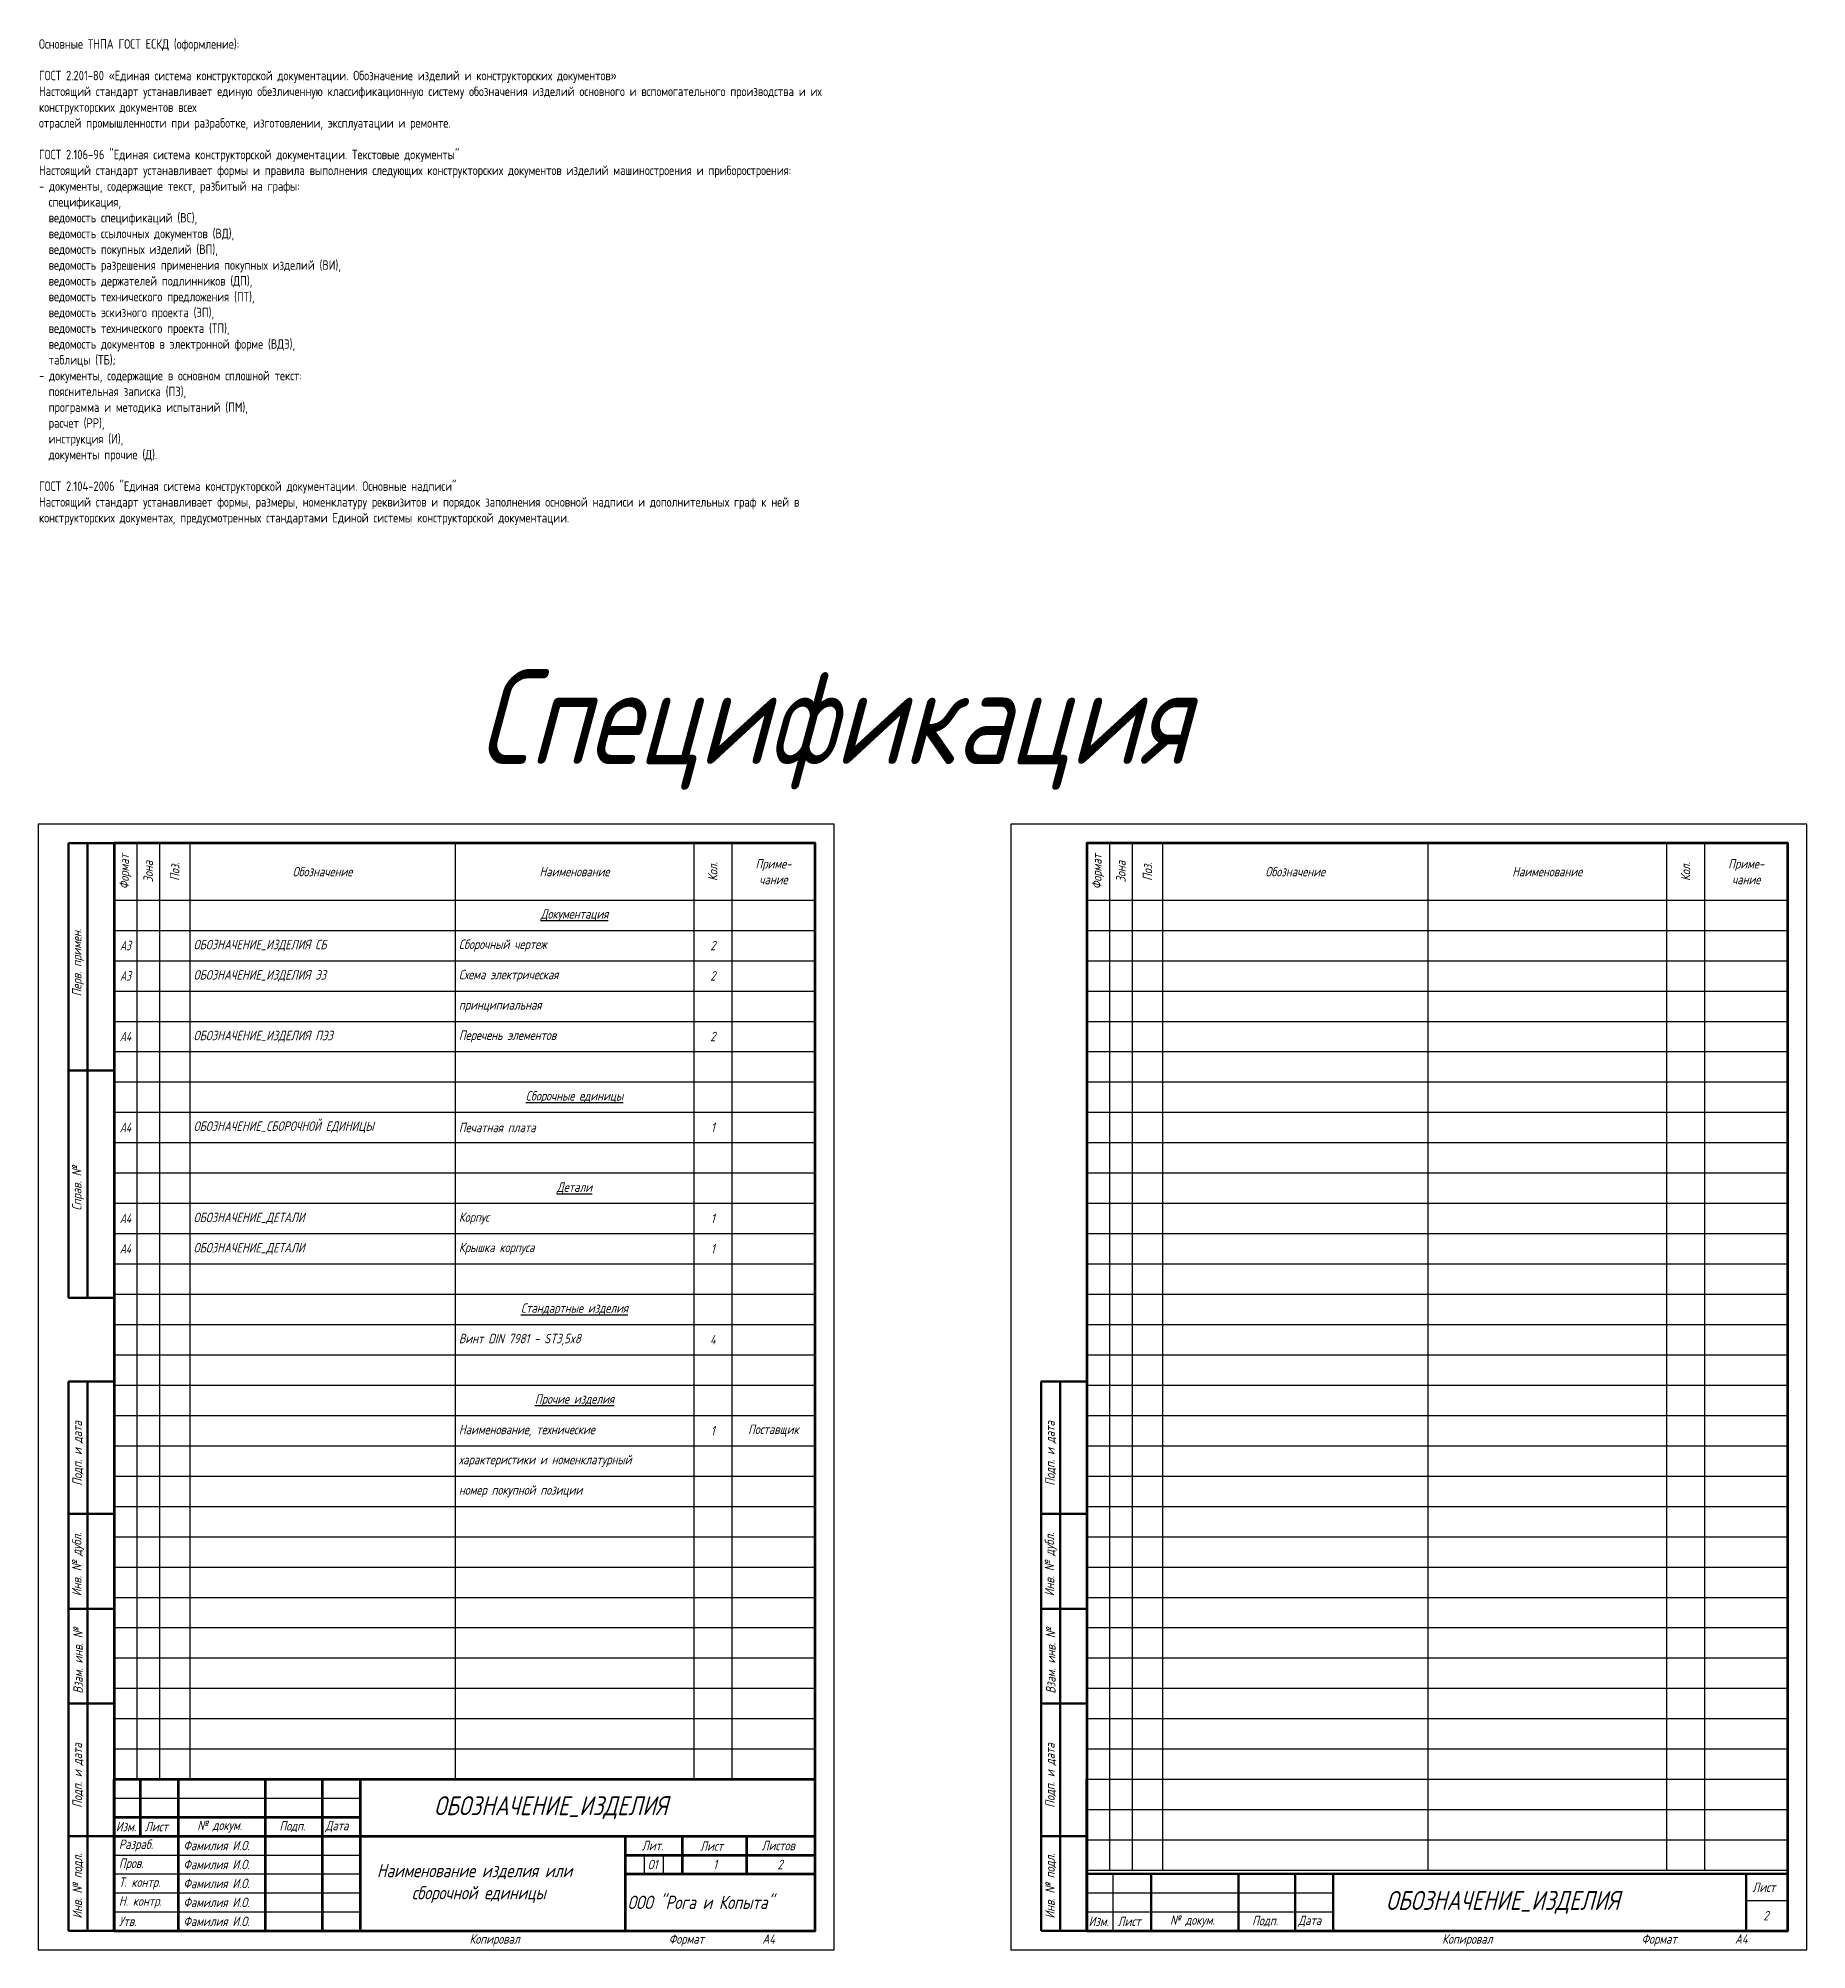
# Model space of a CAD drawing. Header units: millimetres. Extents: x -1 to 889, y -897 to 420.
# Drawn here: x -1 to 466, y -84 to 420 of the extents above; entities that cross this region are included whole.
import ezdxf

# ---------------------------------------------------------------- set-up
doc = ezdxf.new("R2010")
doc.units = ezdxf.units.MM
doc.styles.add('ГОСТ 2.304', font='CS_Gost2304.shx')

msp = doc.modelspace()

# ---------------------------------------------------------------- texts
at = {"style": 'ГОСТ 2.304'}
for s, insert, char_height, width, attachment_point in [('Основные ТНПА ГОСТ ЕСКД (оформление):\\P\\PГОСТ 2.201-80 «Единая система конструкторской документации. Обозначение изделий и конструкторских документов»\\PНастоящий стандарт устанавливает единую обезличенную классификационную систему обозначения изделий основного и вспомогательного производства и их конструкторских документов всех\\Pотраслей промышленности при разработке, изготовлении, эксплуатации и ремонте.\\P\\PГОСТ 2.106-96 "Единая система конструкторской документации. Текстовые документы"\\PНастоящий стандарт устанавливает формы и правила выполнения следующих конструкторских документов изделий машиностроения и приборостроения:\\P- документы, содержащие текст, разбитый на графы:\\P  спецификация,\\P  ведомость спецификаций (ВС),\\P  ведомость ссылочных документов (ВД),\\P  ведомость покупных изделий (ВП),\\P  ведомость разрешения применения покупных изделий (ВИ),\\P  ведомость держателей подлинников (ДП),\\P  ведомость технического предложения (ПТ),\\P  ведомость эскизного проекта (ЭП),\\P  ведомость технического проекта (ТП),\\P  ведомость документов в электронной форме (ВДЭ),\\P  таблицы (ТБ);\\P- документы, содержащие в основном сплошной текст:\\P  пояснительная записка (ПЗ),\\P  программа и методика испытаний (ПМ),\\P  расчет (РР),\\P  инструкция (И),\\P  документы прочие (Д).\\P\\PГОСТ 2.104-2006 "Единая система конструкторской документации. Основные надписи"\\PНастоящий стандарт устанавливает формы, размеры, номенклатуру реквизитов и порядок заполнения основной надписи и дополнительных граф к ней в конструкторских документах, предусмотренных стандартами Единой системы конструкторской документации.', (-0.33, 419.79), 2.5, 209.7433, 1), ('\\pi116.02;{\\Q15;Спецификация}', (-0.52, 237.62), 25, 466.6933, 4), ('\\pi19.455;{\\Q15;ОБОЗНАЧЕНИЕ_ИЗДЕЛИЯ}', (84.48, -46.88), 5, 120, 4), ('{\\Q15; Фамилия И.О.}', (36.48, -56.88), 2.5, 23, 4), ('{\\Q15; Фамилия И.О.}', (36.48, -61.88), 2.5, 23, 4), ('\\pi4.3968;{\\Q15;Наименование изделия или \\P\\pi13.586;сборочной единицы}', (84.48, -66.88), 3.5, 70, 4), ('\\pi0.82131;{\\Q15;О1}', (159.48, -61.88), 2.5, 5, 4), ('\\pi8.0558;{\\Q15;2}', (186.48, -61.88), 2.5, 18, 4), ('{\\Q15; Фамилия И.О.}', (36.48, -66.88), 2.5, 23, 4), ('{\\Q15; Фамилия И.О.}', (36.48, -71.88), 2.5, 23, 4), ('\\pi0.51234;{\\Q15;ООО "Рога и Копыта"}', (154.48, -71.88), 3.5, 50, 4), ('\\pi13.955;{\\Q15;ОБОЗНАЧЕНИЕ_ИЗДЕЛИЯ}', (341.17, -71.88), 5, 109, 4), ('{\\Q15; Фамилия И.О.}', (36.48, -76.88), 2.5, 23, 4), ('\\pi4.5558;{\\Q15;2}', (450.17, -75.38), 2.5, 11, 4)]:
    msp.add_mtext(s, dxfattribs=dict(at, insert=insert, char_height=char_height, width=width, attachment_point=attachment_point))

# ---------------------------------------------------------------- blocks, each defined once
blk = doc.blocks.new('*T12')
at = {"color": 0, "linetype": 'ByBlock', "lineweight": -2, "transparency": 16777216}
for p, q in [((0, 0), (185, 0)), ((0, 0), (0, -247)), ((6, 0), (6, -247)), ((12, 0), (12, -247)), ((20, 0), (20, -247)), ((90, 0), (90, -247)), ((153, 0), (153, -247)), ((163, 0), (163, -247)), ((185, 0), (185, -247)), ((0, -15), (185, -15)), ((0, -23), (185, -23)), ((0, -31), (185, -31)), ((0, -39), (185, -39)), ((0, -47), (185, -47)), ((0, -55), (185, -55)), ((0, -63), (185, -63)), ((0, -71), (185, -71)), ((0, -79), (185, -79)), ((0, -87), (185, -87)), ((0, -95), (185, -95)), ((0, -103), (185, -103)), ((0, -111), (185, -111)), ((0, -119), (185, -119)), ((0, -127), (185, -127)), ((0, -135), (185, -135)), ((0, -143), (185, -143)), ((0, -151), (185, -151)), ((0, -159), (185, -159)), ((0, -167), (185, -167)), ((0, -175), (185, -175)), ((0, -183), (185, -183)), ((0, -191), (185, -191)), ((0, -199), (185, -199)), ((0, -207), (185, -207)), ((0, -215), (185, -215)), ((0, -223), (185, -223)), ((0, -231), (185, -231)), ((0, -239), (185, -239)), ((0, -247), (185, -247))]:
    blk.add_line(p, q, dxfattribs=at)
at = {"color": 0, "transparency": 16777216, "char_height": 2.5, "width": 13, "attachment_point": 5, "rotation": 90, "style": 'ГОСТ 2.304'}
for s, insert in [('{\\Q15;Формат}', (3, -7.5)), ('{\\Q15;Зона}', (9, -7.5)), ('{\\Q15;Поз.}', (16, -7.5)), ('{\\Q15;Кол.}', (158, -7.5))]:
    blk.add_mtext(s, dxfattribs=dict(at, insert=insert))
at = {"color": 0, "transparency": 16777216, "char_height": 2.5, "style": 'ГОСТ 2.304'}
for s, insert, width, attachment_point in [('{\\Q15;Приме-\\Pчание}', (174, -7.5), 20, 5), ('{\\Q15;Обозначение}', (55, -7.5), 68, 5), ('{\\Q15;Наименование}', (121.5, -7.5), 61, 5), ('{\\Q15;\\L\\C256;Документация}', (121.5, -19), 61, 5), ('{\\Q15;\\W0.9;\\C256;A3}', (3, -27), 4, 5), ('{\\Q15;\\C256;ОБОЗНАЧЕНИЕ_ИЗДЕЛИЯ СБ}', (21, -27), 68, 4), ('{\\Q15;\\C256;Сборочный чертеж}', (91, -27), 61, 4), ('{\\Q15;\\C256;2}', (158, -27), 8, 5), ('{\\Q15;\\W0.9;\\C256;A3}', (3, -35), 4, 5), ('{\\Q15;\\C256;ОБОЗНАЧЕНИЕ_ИЗДЕЛИЯ Э3}', (21, -35), 68, 4), ('{\\Q15;\\C256;Схема электрическая}', (91, -35), 61, 4), ('{\\Q15;\\C256;2}', (158, -35), 8, 5), ('{\\Q15;\\C256;принципиальная}', (91, -43), 61, 4), ('{\\Q15;\\W0.9;\\C256;A4}', (3, -51), 4, 5), ('{\\Q15;\\C256;ОБОЗНАЧЕНИЕ_ИЗДЕЛИЯ ПЭ3}', (21, -51), 68, 4), ('{\\Q15;\\C256;Перечень элементов}', (91, -51), 61, 4), ('{\\Q15;\\C256;2}', (158, -51), 8, 5), ('{\\Q15;\\L\\C256;Сборочные единицы}', (121.5, -67), 61, 5), ('{\\Q15;\\W0.9;\\C256;A4}', (3, -75), 4, 5), ('{\\Q15;\\C256;ОБОЗНАЧЕНИЕ_СБОРОЧНОЙ ЕДИНИЦЫ}', (21, -75), 68, 4), ('{\\Q15;\\C256;Печатная плата}', (91, -75), 61, 4), ('{\\Q15;\\C256;1}', (158, -75), 8, 5), ('{\\Q15;\\L\\C256;Детали}', (121.5, -91), 61, 5), ('{\\Q15;\\W0.9;\\C256;A4}', (3, -99), 4, 5), ('{\\Q15;\\C256;ОБОЗНАЧЕНИЕ_ДЕТАЛИ}', (21, -99), 68, 4), ('{\\Q15;\\C256;Корпус}', (91, -99), 61, 4), ('{\\Q15;\\C256;1}', (158, -99), 8, 5), ('{\\Q15;\\W0.9;\\C256;A4}', (3, -107), 4, 5), ('{\\Q15;\\C256;ОБОЗНАЧЕНИЕ_ДЕТАЛИ}', (21, -107), 68, 4), ('{\\Q15;\\C256;Крышка корпуса}', (91, -107), 61, 4), ('{\\Q15;\\C256;1}', (158, -107), 8, 5), ('{\\Q15;\\L\\C256;Стандартные изделия}', (121.5, -123), 61, 5), ('{\\Q15;\\C256;Винт DIN 7981 - ST3,5x8}', (91, -131), 61, 4), ('{\\Q15;\\C256;4}', (158, -131), 8, 5), ('{\\Q15;\\L\\C256;Прочие изделия}', (121.5, -147), 61, 5), ('{\\Q15;\\C256;Наименование, технические}', (91, -155), 61, 4), ('{\\Q15;\\C256;1}', (158, -155), 8, 5), ('{\\Q15;\\C256;Поставщик}', (174, -155), 20, 5), ('{\\Q15;\\C256;характеристики и номенклатурный }', (91, -163), 61, 4), ('{\\Fcs_gost2304|c204;\\Q15;\\C256;номер покупной позиции}', (91, -171), 61, 4)]:
    blk.add_mtext(s, dxfattribs=dict(at, insert=insert, width=width, attachment_point=attachment_point))
blk = doc.blocks.new('Спецификация (первый лист)')
blk.add_line((22, 292), (20, 292))
at = {"linetype": 'Continuous', "lineweight": 60}
for p, q in [((20, 292), (20, 172)), ((20, 150), (20, 5)), ((20, 5), (20, 45)), ((20, 45), (205, 45)), ((27, 30), (27, 45)), ((37, 5), (37, 45)), ((60, 5), (60, 45)), ((75, 5), (75, 45)), ((85, 5), (85, 45)), ((205, 5), (205, 45)), ((20, 35), (85, 35)), ((20, 30), (85, 30)), ((85, 30), (205, 30)), ((155, 5), (155, 30)), ((170, 20), (170, 30)), ((187, 20), (187, 30)), ((155, 25), (205, 25)), ((155, 20), (205, 20)), ((20, 5), (205, 5))]:
    blk.add_line(p, q, dxfattribs=at)
at = {"linetype": 'Continuous', "lineweight": 25}
for p, q in [((20, 40), (85, 40)), ((20, 25), (85, 25)), ((160, 20), (160, 25)), ((165, 20), (165, 25)), ((20, 20), (85, 20)), ((20, 15), (85, 15)), ((20, 10), (85, 10))]:
    blk.add_line(p, q, dxfattribs=at)
blk.add_lwpolyline([(0, 0), (210, 0), (210, 297), (0, 297), (0, 0)], dxfattribs=at)
at = {"linetype": 'Continuous', "lineweight": 50, "ltscale": 0.5, "flags": 128}
for points in [[(8, 292), (20, 292)], [(8, 172), (8, 292)], [(13, 172), (13, 292)], [(8, 232), (20, 232)], [(20, 172), (8, 172)], [(8, 150), (20, 150)], [(8, 5), (8, 150)], [(13, 150), (13, 5)], [(8, 115), (13, 115)], [(13, 115), (20, 115)], [(8, 90), (13, 90)], [(13, 90), (20, 90)], [(8, 65), (13, 65)], [(13, 65), (20, 65)], [(8, 30), (13, 30)], [(13, 30), (20, 30)], [(20, 5), (8, 5)]]:
    blk.add_lwpolyline(points, dxfattribs=at)
at = {"linetype": 'Continuous', "lineweight": 60}
blk.add_lwpolyline([(20, 5), (205, 5), (205, 292), (20, 292), (20, 5)], dxfattribs=at)
at = {"char_height": 2.5, "attachment_point": 4, "rotation": 90, "style": 'ГОСТ 2.304'}
for s, insert, width in [('\\pi19.577;{\\Q15;Перв. примен.}', (10.5, 232), 60), ('\\pi23.058;{\\Q15;Справ. №}', (10.5, 172), 60), ('\\pi7.453;{\\Q15;Подп. и дата}', (10.5, 115), 35), ('\\pi3.2958;{\\Q15;Инв. № дубл.}', (10.5, 90), 25), ('\\pi2.5881;{\\Q15;Взам. инв. №}', (10.5, 65), 25), ('\\pi7.453;{\\Q15;Подп. и дата}', (10.5, 30), 35), ('\\pi3.2333;{\\Q15;Инв. № подл.}', (10.5, 5), 25)]:
    blk.add_mtext(s, dxfattribs=dict(at, insert=insert, width=width))
at = {"char_height": 2.5, "attachment_point": 4, "style": 'ГОСТ 2.304'}
for s, insert, width in [('\\pi0.48325;{\\Q15;Изм.}', (20, 32.5), 7), ('\\pi1.1415;{\\Q15;Лист}', (27, 32.5), 10), ('\\pi4.9688;{\\Q15;№ докум.}', (37, 32.5), 23), ('\\pi3.6395;{\\Q15;Подп.}', (60, 32.5), 15), ('\\pi0.79455;{\\Q15;Дата}', (75, 32.5), 10), ('{\\Q15; Разраб.}', (20, 27.5), 17.1073), ('\\pi4.2958;{\\Q15;Лит.}', (155, 27.5), 15), ('\\pi4.6415;{\\Q15;Лист}', (170, 27.37), 17), ('\\pi2.6103;{\\Q15; Листов}', (187, 27.5), 18), ('{\\Q15; Пров.}', (20, 22.5), 17), ('\\pi8.1038;{\\Q15;1}', (170, 22.5), 17), ('{\\Q15; Т. контр.}', (20, 17.5), 17), ('{\\Q15; Н. контр.}', (20, 12.5), 17), ('{\\Q15; Утв.}', (20, 7.5), 17), ('{\\Q15;Копировал}', (113.79, 2.5), 41.2143), ('{\\Q15;Формат            А4}', (166.39, 2.5), 38.6068)]:
    blk.add_mtext(s, dxfattribs=dict(at, insert=insert, width=width))
blk = doc.blocks.new('Спецификация (последующие листы)')
blk.add_line((22, 292), (20, 292))
at = {"linetype": 'Continuous', "lineweight": 60}
for p, q in [((20, 292), (20, 172)), ((20, 150), (20, 5)), ((20, 5), (20, 45)), ((205, 5), (205, 20))]:
    blk.add_line(p, q, dxfattribs=at)
at = {"linetype": 'Continuous', "lineweight": 25}
blk.add_lwpolyline([(0, 0), (210, 0), (210, 297), (0, 297), (0, 0)], dxfattribs=at)
at = {"linetype": 'Continuous', "lineweight": 60}
blk.add_lwpolyline([(20, 5), (205, 5), (205, 292), (20, 292), (20, 5)], dxfattribs=at)
at = {"linetype": 'Continuous', "lineweight": 50, "ltscale": 0.5, "flags": 128}
for points in [[(8, 150), (20, 150)], [(8, 5), (8, 150)], [(13, 150), (13, 5)], [(8, 115), (13, 115)], [(13, 115), (20, 115)], [(8, 90), (13, 90)], [(13, 90), (20, 90)], [(8, 65), (13, 65)], [(13, 65), (20, 65)], [(8, 30), (13, 30)], [(13, 30), (20, 30)], [(20, 20), (20, 5)], [(20, 20), (205, 20)], [(37, 20), (37, 5)], [(60, 20), (60, 5)], [(75, 20), (75, 5)], [(85, 20), (85, 5)], [(194, 20), (194, 5)], [(205, 5), (205, 20)], [(20, 5), (8, 5)], [(20, 5), (205, 5)]]:
    blk.add_lwpolyline(points, dxfattribs=at)
at = {"linetype": 'Continuous', "lineweight": 25, "ltscale": 0.25, "flags": 128}
for points in [[(27, 5), (27, 20)], [(20, 15), (85, 15)], [(194, 13), (205, 13)], [(20, 10), (85, 10)]]:
    blk.add_lwpolyline(points, dxfattribs=at)
at = {"char_height": 2.5, "attachment_point": 4, "rotation": 90, "style": 'ГОСТ 2.304'}
for s, insert, width in [('\\pi7.453;{\\Q15;Подп. и дата}', (10.5, 115), 35), ('\\pi3.2958;{\\Q15;Инв. № дубл.}', (10.5, 90), 25), ('\\pi2.5881;{\\Q15;Взам. инв. №}', (10.5, 65), 25), ('\\pi7.453;{\\Q15;Подп. и дата}', (10.5, 30), 35), ('\\pi3.2333;{\\Q15;Инв. № подл.}', (10.5, 5), 25)]:
    blk.add_mtext(s, dxfattribs=dict(at, insert=insert, width=width))
at = {"char_height": 2.5, "attachment_point": 4, "style": 'ГОСТ 2.304'}
for s, insert, width in [('\\pi1.6415;{\\Q15;Лист}', (194, 16.5), 11), ('\\pi0.48325;{\\Q15;Изм.}', (20, 7.5), 7), ('\\pi1.1415;{\\Q15;Лист}', (27, 7.5), 10), ('\\pi4.9688;{\\Q15;№ докум.}', (37, 7.5), 23), ('\\pi3.6395;{\\Q15;Подп.}', (60, 7.5), 15), ('\\pi0.79455;{\\Q15;Дата}', (75, 7.5), 10), ('{\\Q15;Копировал}', (113.79, 2.5), 41.2143), ('{\\Q15;Формат            А4}', (166.39, 2.5), 38.6068)]:
    blk.add_mtext(s, dxfattribs=dict(at, insert=insert, width=width))
blk = doc.blocks.new('*T13')
at = {"color": 0, "linetype": 'ByBlock', "lineweight": -2, "transparency": 16777216}
for p, q in [((0, 0), (185, 0)), ((0, 0), (0, -271)), ((6, 0), (6, -271)), ((12, 0), (12, -271)), ((20, 0), (20, -271)), ((90, 0), (90, -271)), ((153, 0), (153, -271)), ((163, 0), (163, -271)), ((185, 0), (185, -271)), ((0, -15), (185, -15)), ((0, -23), (185, -23)), ((0, -31), (185, -31)), ((0, -39), (185, -39)), ((0, -47), (185, -47)), ((0, -55), (185, -55)), ((0, -63), (185, -63)), ((0, -71), (185, -71)), ((0, -79), (185, -79)), ((0, -87), (185, -87)), ((0, -95), (185, -95)), ((0, -103), (185, -103)), ((0, -111), (185, -111)), ((0, -119), (185, -119)), ((0, -127), (185, -127)), ((0, -135), (185, -135)), ((0, -143), (185, -143)), ((0, -151), (185, -151)), ((0, -159), (185, -159)), ((0, -167), (185, -167)), ((0, -175), (185, -175)), ((0, -183), (185, -183)), ((0, -191), (185, -191)), ((0, -199), (185, -199)), ((0, -207), (185, -207)), ((0, -215), (185, -215)), ((0, -223), (185, -223)), ((0, -231), (185, -231)), ((0, -239), (185, -239)), ((0, -247), (185, -247)), ((0, -255), (185, -255)), ((0, -263), (185, -263)), ((0, -271), (185, -271))]:
    blk.add_line(p, q, dxfattribs=at)
at = {"color": 0, "transparency": 16777216, "char_height": 2.5, "width": 13, "attachment_point": 5, "rotation": 90, "style": 'ГОСТ 2.304'}
for s, insert in [('{\\Q15;Формат}', (3, -7.5)), ('{\\Q15;Зона}', (9, -7.5)), ('{\\Q15;Поз.}', (16, -7.5)), ('{\\Q15;Кол.}', (158, -7.5))]:
    blk.add_mtext(s, dxfattribs=dict(at, insert=insert))
at = {"color": 0, "transparency": 16777216, "char_height": 2.5, "attachment_point": 5, "style": 'ГОСТ 2.304'}
for s, insert, width in [('{\\Q15;Приме-\\Pчание}', (174, -7.5), 20), ('{\\Q15;Обозначение}', (55, -7.5), 68), ('{\\Q15;Наименование}', (121.5, -7.5), 61)]:
    blk.add_mtext(s, dxfattribs=dict(at, insert=insert, width=width))

# ---------------------------------------------------------------- block references
for name, p in [('Спецификация (первый лист)', (-0.52, -84.38)), ('Спецификация (последующие листы)', (256.17, -84.38)), ('*T12', (19.48, 207.62)), ('*T13', (276.17, 207.62))]:
    msp.add_blockref(name, p)

msp.set_redraw_order([(e.dxf.handle, doc.entitydb.next_handle()) for e in msp.query("TEXT MTEXT ATTDEF DIMENSION ARC_DIMENSION")])  # texts and dimensions are drawn at this point

doc.saveas('drawing.dxf')
